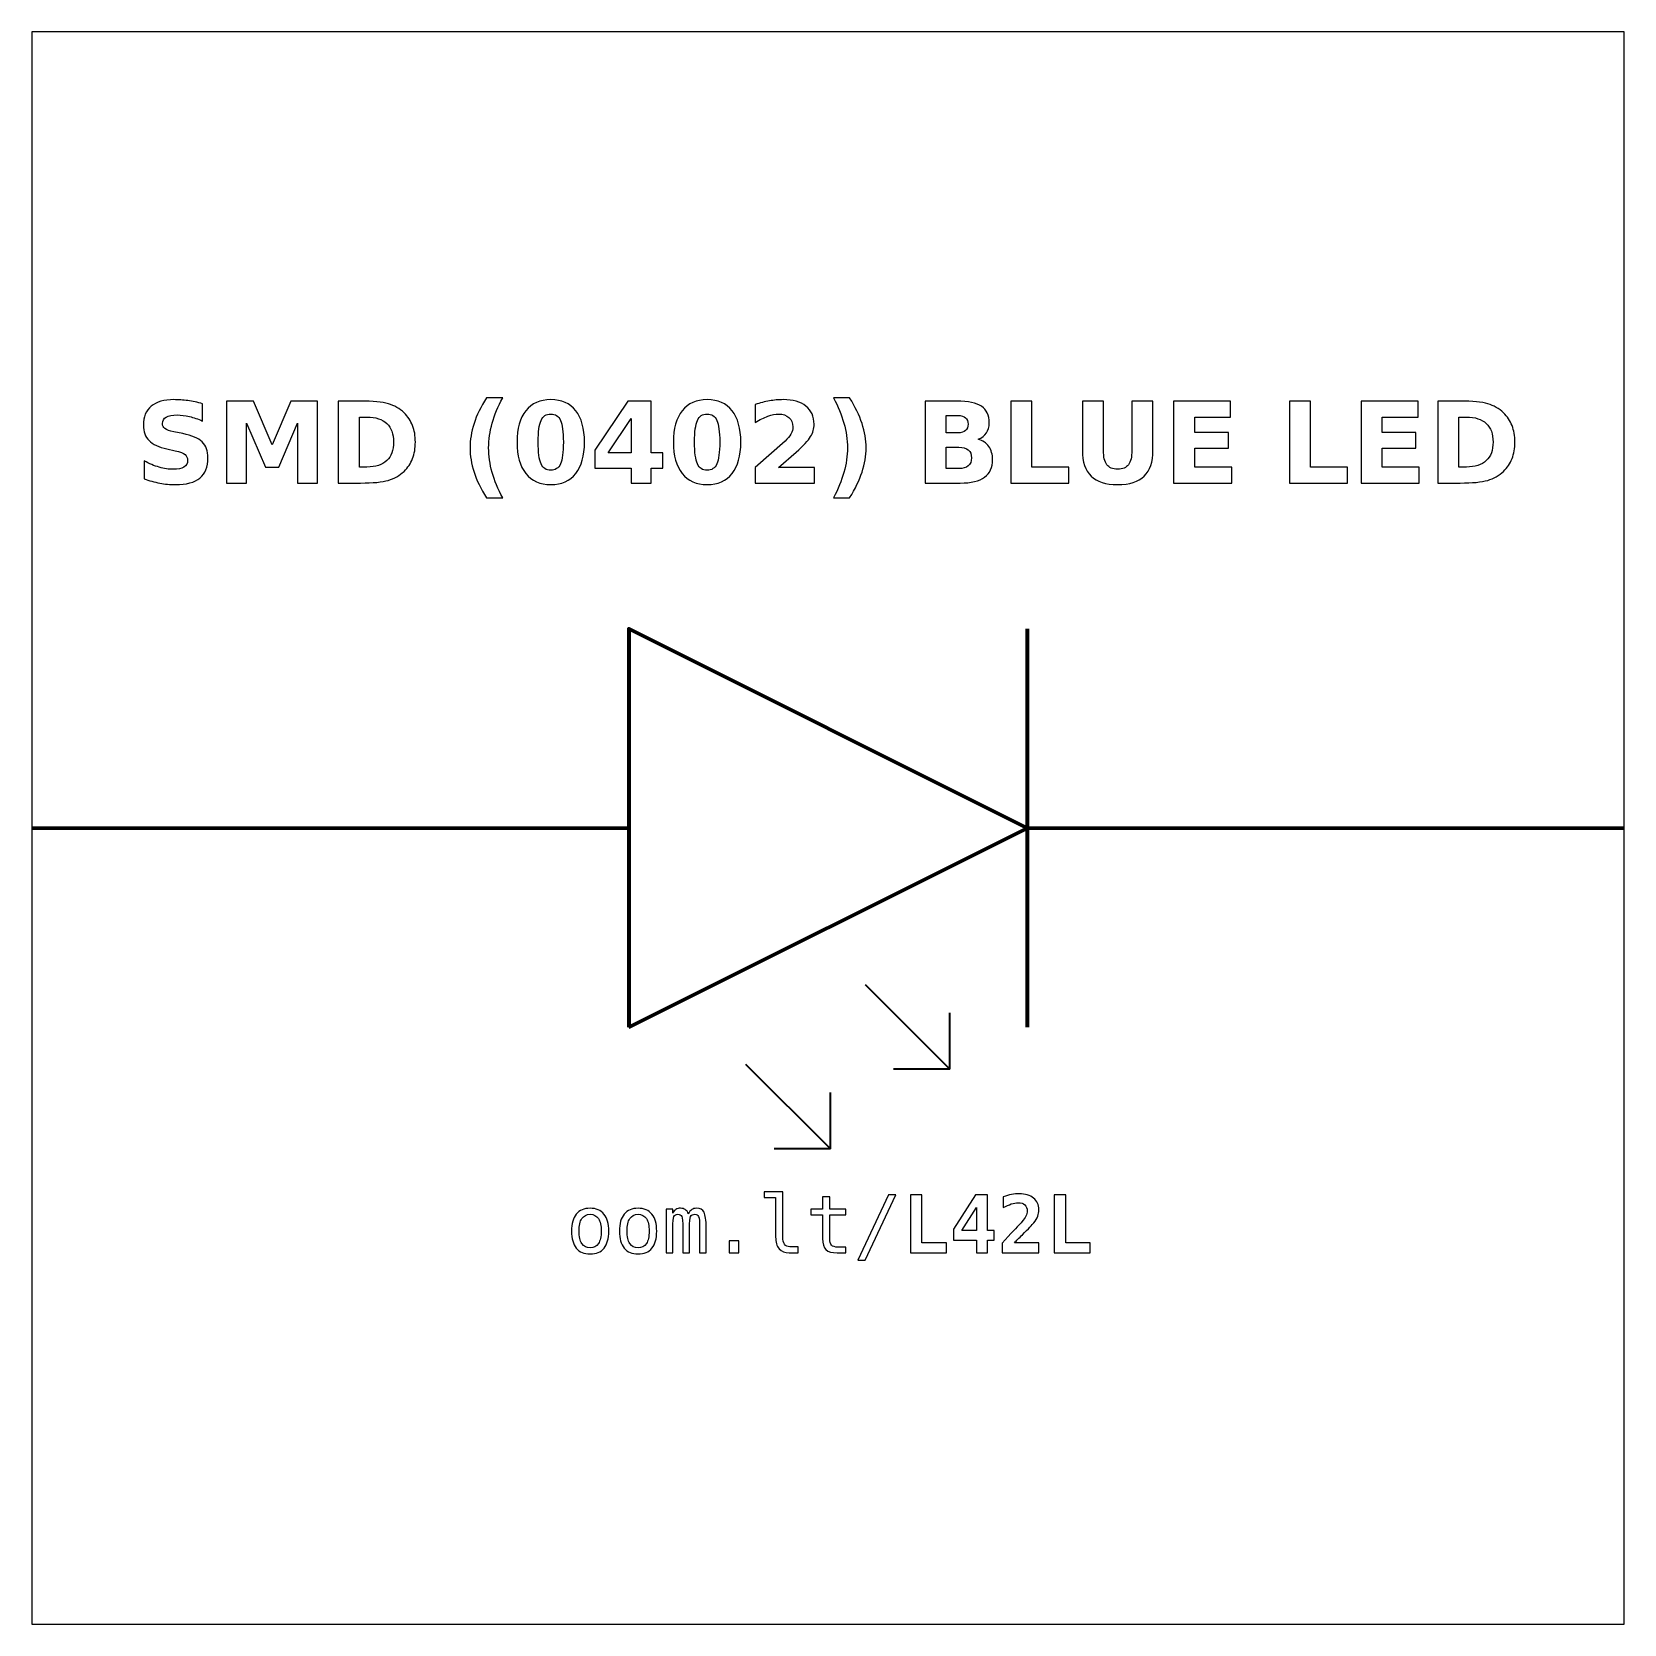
# Model space of a CAD drawing. Header units: centimetres. Extents: x -11.5 to -9.5, y -15.85 to -13.85.
import ezdxf

# ---------------------------------------------------------------- set-up
doc = ezdxf.new("R2010")
doc.units = ezdxf.units.CM
doc.header["$MEASUREMENT"] = 0
doc.layers.add('Layer 1', color=7, linetype='Continuous')

msp = doc.modelspace()

# ---------------------------------------------------------------- linework, layer by layer
at = {"layer": 'Layer 1', "color": 7}
msp.add_open_spline([(-11.5, -13.85), (-11.5, -13.85), (-9.5, -13.85), (-9.5, -13.85), (-9.5, -13.85), (-9.5, -13.85), (-9.5, -15.85), (-9.5, -15.85), (-9.5, -15.85), (-9.5, -15.85), (-11.5, -15.85), (-11.5, -15.85), (-11.5, -15.85), (-11.5, -15.85), (-11.5, -13.85), (-11.5, -13.85)], degree=3, knots=[0, 0, 0, 0, 0.25, 0.25, 0.25, 0.25, 0.5, 0.5, 0.5, 0.5, 0.75, 0.75, 0.75, 0.75, 1, 1, 1, 1], dxfattribs=at)
at = {"layer": 'Layer 1', "color": 250}
for points, knots in [([(-11.28554, -14.31709), (-11.28554, -14.31709), (-11.28554, -14.33884), (-11.28554, -14.33884), (-11.28554, -14.33884), (-11.29119, -14.33632), (-11.29671, -14.33442), (-11.30207, -14.33313), (-11.30207, -14.33313), (-11.30746, -14.33183), (-11.31254, -14.3312), (-11.31731, -14.3312), (-11.31731, -14.3312), (-11.32364, -14.3312), (-11.32834, -14.33207), (-11.33138, -14.33381), (-11.33138, -14.33381), (-11.33441, -14.33557), (-11.33592, -14.33828), (-11.33592, -14.34195), (-11.33592, -14.34195), (-11.33592, -14.3447), (-11.33491, -14.34686), (-11.33286, -14.34839), (-11.33286, -14.34839), (-11.33081, -14.34992), (-11.3271, -14.35126), (-11.32171, -14.35236), (-11.32171, -14.35236), (-11.32171, -14.35236), (-11.31042, -14.35462), (-11.31042, -14.35462), (-11.31042, -14.35462), (-11.29897, -14.35693), (-11.29086, -14.36041), (-11.28604, -14.36511), (-11.28604, -14.36511), (-11.28121, -14.36979), (-11.27879, -14.37645), (-11.27879, -14.38508), (-11.27879, -14.38508), (-11.27879, -14.39644), (-11.28215, -14.40488), (-11.28888, -14.41041), (-11.28888, -14.41041), (-11.29561, -14.41593), (-11.30588, -14.41871), (-11.31971, -14.41871), (-11.31971, -14.41871), (-11.32625, -14.41871), (-11.33279, -14.4181), (-11.33935, -14.41685), (-11.33935, -14.41685), (-11.34591, -14.4156), (-11.3525, -14.41377), (-11.35906, -14.41135), (-11.35906, -14.41135), (-11.35906, -14.41135), (-11.35906, -14.38896), (-11.35906, -14.38896), (-11.35906, -14.38896), (-11.3525, -14.39244), (-11.34615, -14.39507), (-11.34001, -14.39684), (-11.34001, -14.39684), (-11.33387, -14.3986), (-11.32797, -14.39949), (-11.32228, -14.39949), (-11.32228, -14.39949), (-11.31649, -14.39949), (-11.31205, -14.39853), (-11.30897, -14.3966), (-11.30897, -14.3966), (-11.30588, -14.39467), (-11.30436, -14.39192), (-11.30436, -14.38832), (-11.30436, -14.38832), (-11.30436, -14.38512), (-11.30539, -14.38263), (-11.30748, -14.38089), (-11.30748, -14.38089), (-11.30958, -14.37915), (-11.31374, -14.37758), (-11.32, -14.37621), (-11.32, -14.37621), (-11.32, -14.37621), (-11.33027, -14.37393), (-11.33027, -14.37393), (-11.33027, -14.37393), (-11.34055, -14.37172), (-11.34808, -14.36822), (-11.35283, -14.36339), (-11.35283, -14.36339), (-11.35758, -14.35857), (-11.35995, -14.35206), (-11.35995, -14.3439), (-11.35995, -14.3439), (-11.35995, -14.33364), (-11.35664, -14.32576), (-11.35003, -14.32026), (-11.35003, -14.32026), (-11.34342, -14.31473), (-11.33392, -14.31198), (-11.3215, -14.31198), (-11.3215, -14.31198), (-11.31586, -14.31198), (-11.31005, -14.31241), (-11.30407, -14.31325), (-11.30407, -14.31325), (-11.2981, -14.3141), (-11.29192, -14.31537), (-11.28554, -14.31709)], [0, 0, 0, 0, 0.0357143, 0.0357143, 0.0357143, 0.0357143, 0.0714286, 0.0714286, 0.0714286, 0.0714286, 0.1071429, 0.1071429, 0.1071429, 0.1071429, 0.1428571, 0.1428571, 0.1428571, 0.1428571, 0.1785714, 0.1785714, 0.1785714, 0.1785714, 0.2142857, 0.2142857, 0.2142857, 0.2142857, 0.25, 0.25, 0.25, 0.25, 0.2857143, 0.2857143, 0.2857143, 0.2857143, 0.3214286, 0.3214286, 0.3214286, 0.3214286, 0.3571429, 0.3571429, 0.3571429, 0.3571429, 0.3928571, 0.3928571, 0.3928571, 0.3928571, 0.4285714, 0.4285714, 0.4285714, 0.4285714, 0.4642857, 0.4642857, 0.4642857, 0.4642857, 0.5, 0.5, 0.5, 0.5, 0.5357143, 0.5357143, 0.5357143, 0.5357143, 0.5714286, 0.5714286, 0.5714286, 0.5714286, 0.6071429, 0.6071429, 0.6071429, 0.6071429, 0.6428571, 0.6428571, 0.6428571, 0.6428571, 0.6785714, 0.6785714, 0.6785714, 0.6785714, 0.7142857, 0.7142857, 0.7142857, 0.7142857, 0.75, 0.75, 0.75, 0.75, 0.7857143, 0.7857143, 0.7857143, 0.7857143, 0.8214286, 0.8214286, 0.8214286, 0.8214286, 0.8571429, 0.8571429, 0.8571429, 0.8571429, 0.8928571, 0.8928571, 0.8928571, 0.8928571, 0.9285714, 0.9285714, 0.9285714, 0.9285714, 0.9642857, 0.9642857, 0.9642857, 0.9642857, 1, 1, 1, 1]), ([(-11.25551, -14.31384), (-11.25551, -14.31384), (-11.22176, -14.31384), (-11.22176, -14.31384), (-11.22176, -14.31384), (-11.22176, -14.31384), (-11.19831, -14.3689), (-11.19831, -14.3689), (-11.19831, -14.3689), (-11.19831, -14.3689), (-11.17475, -14.31384), (-11.17475, -14.31384), (-11.17475, -14.31384), (-11.17475, -14.31384), (-11.14107, -14.31384), (-11.14107, -14.31384), (-11.14107, -14.31384), (-11.14107, -14.31384), (-11.14107, -14.41671), (-11.14107, -14.41671), (-11.14107, -14.41671), (-11.14107, -14.41671), (-11.16614, -14.41671), (-11.16614, -14.41671), (-11.16614, -14.41671), (-11.16614, -14.41671), (-11.16614, -14.34147), (-11.16614, -14.34147), (-11.16614, -14.34147), (-11.16614, -14.34147), (-11.18985, -14.39693), (-11.18985, -14.39693), (-11.18985, -14.39693), (-11.18985, -14.39693), (-11.20666, -14.39693), (-11.20666, -14.39693), (-11.20666, -14.39693), (-11.20666, -14.39693), (-11.23037, -14.34147), (-11.23037, -14.34147), (-11.23037, -14.34147), (-11.23037, -14.34147), (-11.23037, -14.41671), (-11.23037, -14.41671), (-11.23037, -14.41671), (-11.23037, -14.41671), (-11.25551, -14.41671), (-11.25551, -14.41671), (-11.25551, -14.41671), (-11.25551, -14.41671), (-11.25551, -14.31384), (-11.25551, -14.31384)], [0, 0, 0, 0, 0.0769231, 0.0769231, 0.0769231, 0.0769231, 0.1538462, 0.1538462, 0.1538462, 0.1538462, 0.2307692, 0.2307692, 0.2307692, 0.2307692, 0.3076923, 0.3076923, 0.3076923, 0.3076923, 0.3846154, 0.3846154, 0.3846154, 0.3846154, 0.4615385, 0.4615385, 0.4615385, 0.4615385, 0.5384615, 0.5384615, 0.5384615, 0.5384615, 0.6153846, 0.6153846, 0.6153846, 0.6153846, 0.6923077, 0.6923077, 0.6923077, 0.6923077, 0.7692308, 0.7692308, 0.7692308, 0.7692308, 0.8461538, 0.8461538, 0.8461538, 0.8461538, 0.9230769, 0.9230769, 0.9230769, 0.9230769, 1, 1, 1, 1]), ([(-11.11508, -14.31384), (-11.11508, -14.31384), (-11.08709, -14.31384), (-11.08709, -14.31384), (-11.08709, -14.31384), (-11.07148, -14.31384), (-11.05986, -14.31495), (-11.05222, -14.31718), (-11.05222, -14.31718), (-11.04457, -14.31941), (-11.03801, -14.32318), (-11.03253, -14.32852), (-11.03253, -14.32852), (-11.02771, -14.33315), (-11.02414, -14.33851), (-11.02178, -14.34458), (-11.02178, -14.34458), (-11.01946, -14.35062), (-11.01828, -14.35749), (-11.01828, -14.36518), (-11.01828, -14.36518), (-11.01828, -14.37294), (-11.01946, -14.37986), (-11.02178, -14.38595), (-11.02178, -14.38595), (-11.02414, -14.39204), (-11.02771, -14.3974), (-11.03253, -14.40203), (-11.03253, -14.40203), (-11.03806, -14.40737), (-11.04467, -14.41114), (-11.05238, -14.41337), (-11.05238, -14.41337), (-11.0601, -14.4156), (-11.07167, -14.41671), (-11.08709, -14.41671), (-11.08709, -14.41671), (-11.08709, -14.41671), (-11.11508, -14.41671), (-11.11508, -14.41671), (-11.11508, -14.41671), (-11.11508, -14.41671), (-11.11508, -14.31384), (-11.11508, -14.31384)], [0, 0, 0, 0, 0.0909091, 0.0909091, 0.0909091, 0.0909091, 0.1818182, 0.1818182, 0.1818182, 0.1818182, 0.2727273, 0.2727273, 0.2727273, 0.2727273, 0.3636364, 0.3636364, 0.3636364, 0.3636364, 0.4545455, 0.4545455, 0.4545455, 0.4545455, 0.5454545, 0.5454545, 0.5454545, 0.5454545, 0.6363636, 0.6363636, 0.6363636, 0.6363636, 0.7272727, 0.7272727, 0.7272727, 0.7272727, 0.8181818, 0.8181818, 0.8181818, 0.8181818, 0.9090909, 0.9090909, 0.9090909, 0.9090909, 1, 1, 1, 1]), ([(-10.90859, -14.43531), (-10.90859, -14.43531), (-10.92905, -14.43531), (-10.92905, -14.43531), (-10.92905, -14.43531), (-10.93608, -14.42398), (-10.94128, -14.41318), (-10.94462, -14.40295), (-10.94462, -14.40295), (-10.94798, -14.39274), (-10.94965, -14.38261), (-10.94965, -14.37254), (-10.94965, -14.37254), (-10.94965, -14.36248), (-10.94796, -14.35229), (-10.9446, -14.34199), (-10.9446, -14.34199), (-10.94121, -14.33167), (-10.93604, -14.3209), (-10.92905, -14.30963), (-10.92905, -14.30963), (-10.92905, -14.30963), (-10.90859, -14.30963), (-10.90859, -14.30963), (-10.90859, -14.30963), (-10.91447, -14.32052), (-10.91887, -14.33117), (-10.92181, -14.34157), (-10.92181, -14.34157), (-10.92475, -14.35196), (-10.92623, -14.36224), (-10.92623, -14.3724), (-10.92623, -14.3724), (-10.92623, -14.38256), (-10.92477, -14.39284), (-10.92186, -14.40328), (-10.92186, -14.40328), (-10.91894, -14.4137), (-10.91452, -14.42438), (-10.90859, -14.43531)], [0, 0, 0, 0, 0.1, 0.1, 0.1, 0.1, 0.2, 0.2, 0.2, 0.2, 0.3, 0.3, 0.3, 0.3, 0.4, 0.4, 0.4, 0.4, 0.5, 0.5, 0.5, 0.5, 0.6, 0.6, 0.6, 0.6, 0.7, 0.7, 0.7, 0.7, 0.8, 0.8, 0.8, 0.8, 0.9, 0.9, 0.9, 0.9, 1, 1, 1, 1]), ([(-10.80586, -14.36537), (-10.80586, -14.38242), (-10.80953, -14.39557), (-10.81689, -14.40483), (-10.81689, -14.40483), (-10.82423, -14.41408), (-10.83467, -14.41871), (-10.84817, -14.41871), (-10.84817, -14.41871), (-10.86172, -14.41871), (-10.87218, -14.41408), (-10.87952, -14.40483), (-10.87952, -14.40483), (-10.88688, -14.39557), (-10.89055, -14.38242), (-10.89055, -14.36537), (-10.89055, -14.36537), (-10.89055, -14.3483), (-10.88688, -14.33512), (-10.87952, -14.32586), (-10.87952, -14.32586), (-10.87218, -14.31662), (-10.86172, -14.31198), (-10.84817, -14.31198), (-10.84817, -14.31198), (-10.83467, -14.31198), (-10.82423, -14.31662), (-10.81689, -14.32586), (-10.81689, -14.32586), (-10.80953, -14.33512), (-10.80586, -14.3483), (-10.80586, -14.36537)], [0, 0, 0, 0, 0.125, 0.125, 0.125, 0.125, 0.25, 0.25, 0.25, 0.25, 0.375, 0.375, 0.375, 0.375, 0.5, 0.5, 0.5, 0.5, 0.625, 0.625, 0.625, 0.625, 0.75, 0.75, 0.75, 0.75, 0.875, 0.875, 0.875, 0.875, 1, 1, 1, 1]), ([(-10.75156, -14.31384), (-10.75156, -14.31384), (-10.72206, -14.31384), (-10.72206, -14.31384), (-10.72206, -14.31384), (-10.72206, -14.31384), (-10.72206, -14.37875), (-10.72206, -14.37875), (-10.72206, -14.37875), (-10.72206, -14.37875), (-10.70739, -14.37875), (-10.70739, -14.37875), (-10.70739, -14.37875), (-10.70739, -14.37875), (-10.70739, -14.39797), (-10.70739, -14.39797), (-10.70739, -14.39797), (-10.70739, -14.39797), (-10.72206, -14.39797), (-10.72206, -14.39797), (-10.72206, -14.39797), (-10.72206, -14.39797), (-10.72206, -14.41671), (-10.72206, -14.41671), (-10.72206, -14.41671), (-10.72206, -14.41671), (-10.74713, -14.41671), (-10.74713, -14.41671), (-10.74713, -14.41671), (-10.74713, -14.41671), (-10.74713, -14.39797), (-10.74713, -14.39797), (-10.74713, -14.39797), (-10.74713, -14.39797), (-10.79276, -14.39797), (-10.79276, -14.39797), (-10.79276, -14.39797), (-10.79276, -14.39797), (-10.79276, -14.37522), (-10.79276, -14.37522), (-10.79276, -14.37522), (-10.79276, -14.37522), (-10.75156, -14.31384), (-10.75156, -14.31384)], [0, 0, 0, 0, 0.0909091, 0.0909091, 0.0909091, 0.0909091, 0.1818182, 0.1818182, 0.1818182, 0.1818182, 0.2727273, 0.2727273, 0.2727273, 0.2727273, 0.3636364, 0.3636364, 0.3636364, 0.3636364, 0.4545455, 0.4545455, 0.4545455, 0.4545455, 0.5454545, 0.5454545, 0.5454545, 0.5454545, 0.6363636, 0.6363636, 0.6363636, 0.6363636, 0.7272727, 0.7272727, 0.7272727, 0.7272727, 0.8181818, 0.8181818, 0.8181818, 0.8181818, 0.9090909, 0.9090909, 0.9090909, 0.9090909, 1, 1, 1, 1]), ([(-10.60948, -14.36537), (-10.60948, -14.38242), (-10.61315, -14.39557), (-10.62051, -14.40483), (-10.62051, -14.40483), (-10.62785, -14.41408), (-10.63829, -14.41871), (-10.65179, -14.41871), (-10.65179, -14.41871), (-10.66534, -14.41871), (-10.6758, -14.41408), (-10.68314, -14.40483), (-10.68314, -14.40483), (-10.6905, -14.39557), (-10.69417, -14.38242), (-10.69417, -14.36537), (-10.69417, -14.36537), (-10.69417, -14.3483), (-10.6905, -14.33512), (-10.68314, -14.32586), (-10.68314, -14.32586), (-10.6758, -14.31662), (-10.66534, -14.31198), (-10.65179, -14.31198), (-10.65179, -14.31198), (-10.63829, -14.31198), (-10.62785, -14.31662), (-10.62051, -14.32586), (-10.62051, -14.32586), (-10.61315, -14.33512), (-10.60948, -14.3483), (-10.60948, -14.36537)], [0, 0, 0, 0, 0.125, 0.125, 0.125, 0.125, 0.25, 0.25, 0.25, 0.25, 0.375, 0.375, 0.375, 0.375, 0.5, 0.5, 0.5, 0.5, 0.625, 0.625, 0.625, 0.625, 0.75, 0.75, 0.75, 0.75, 0.875, 0.875, 0.875, 0.875, 1, 1, 1, 1]), ([(-10.56207, -14.39721), (-10.56207, -14.39721), (-10.51679, -14.39721), (-10.51679, -14.39721), (-10.51679, -14.39721), (-10.51679, -14.39721), (-10.51679, -14.41671), (-10.51679, -14.41671), (-10.51679, -14.41671), (-10.51679, -14.41671), (-10.59156, -14.41671), (-10.59156, -14.41671), (-10.59156, -14.41671), (-10.59156, -14.41671), (-10.59156, -14.39721), (-10.59156, -14.39721), (-10.59156, -14.39721), (-10.59156, -14.39721), (-10.554, -14.36408), (-10.554, -14.36408), (-10.554, -14.36408), (-10.55064, -14.36104), (-10.54817, -14.35808), (-10.54657, -14.35519), (-10.54657, -14.35519), (-10.54495, -14.35229), (-10.54415, -14.34928), (-10.54415, -14.34615), (-10.54415, -14.34615), (-10.54415, -14.34133), (-10.54577, -14.33745), (-10.54901, -14.33451), (-10.54901, -14.33451), (-10.55224, -14.33157), (-10.55654, -14.33012), (-10.56193, -14.33012), (-10.56193, -14.33012), (-10.56606, -14.33012), (-10.57058, -14.33101), (-10.5755, -14.33277), (-10.5755, -14.33277), (-10.58041, -14.33454), (-10.58568, -14.33717), (-10.59128, -14.34065), (-10.59128, -14.34065), (-10.59128, -14.34065), (-10.59128, -14.31805), (-10.59128, -14.31805), (-10.59128, -14.31805), (-10.5853, -14.31608), (-10.5794, -14.31457), (-10.57357, -14.31354), (-10.57357, -14.31354), (-10.56773, -14.3125), (-10.56202, -14.31198), (-10.5564, -14.31198), (-10.5564, -14.31198), (-10.5441, -14.31198), (-10.53453, -14.31469), (-10.52771, -14.32012), (-10.52771, -14.32012), (-10.52089, -14.32553), (-10.51748, -14.33308), (-10.51748, -14.34279), (-10.51748, -14.34279), (-10.51748, -14.34839), (-10.51893, -14.35361), (-10.52183, -14.35846), (-10.52183, -14.35846), (-10.52472, -14.3633), (-10.53081, -14.36979), (-10.54008, -14.37793), (-10.54008, -14.37793), (-10.54008, -14.37793), (-10.56207, -14.39721), (-10.56207, -14.39721)], [0, 0, 0, 0, 0.0526316, 0.0526316, 0.0526316, 0.0526316, 0.1052632, 0.1052632, 0.1052632, 0.1052632, 0.1578947, 0.1578947, 0.1578947, 0.1578947, 0.2105263, 0.2105263, 0.2105263, 0.2105263, 0.2631579, 0.2631579, 0.2631579, 0.2631579, 0.3157895, 0.3157895, 0.3157895, 0.3157895, 0.3684211, 0.3684211, 0.3684211, 0.3684211, 0.4210526, 0.4210526, 0.4210526, 0.4210526, 0.4736842, 0.4736842, 0.4736842, 0.4736842, 0.5263158, 0.5263158, 0.5263158, 0.5263158, 0.5789474, 0.5789474, 0.5789474, 0.5789474, 0.6315789, 0.6315789, 0.6315789, 0.6315789, 0.6842105, 0.6842105, 0.6842105, 0.6842105, 0.7368421, 0.7368421, 0.7368421, 0.7368421, 0.7894737, 0.7894737, 0.7894737, 0.7894737, 0.8421053, 0.8421053, 0.8421053, 0.8421053, 0.8947368, 0.8947368, 0.8947368, 0.8947368, 0.9473684, 0.9473684, 0.9473684, 0.9473684, 1, 1, 1, 1]), ([(-10.49325, -14.43531), (-10.48737, -14.42438), (-10.48295, -14.4137), (-10.48001, -14.40328), (-10.48001, -14.40328), (-10.47707, -14.39284), (-10.47561, -14.38256), (-10.47561, -14.3724), (-10.47561, -14.3724), (-10.47561, -14.36224), (-10.47707, -14.35196), (-10.48001, -14.34157), (-10.48001, -14.34157), (-10.48295, -14.33117), (-10.48737, -14.32052), (-10.49325, -14.30963), (-10.49325, -14.30963), (-10.49325, -14.30963), (-10.47279, -14.30963), (-10.47279, -14.30963), (-10.47279, -14.30963), (-10.46581, -14.3209), (-10.46063, -14.33167), (-10.45724, -14.34199), (-10.45724, -14.34199), (-10.45388, -14.35229), (-10.45219, -14.36248), (-10.45219, -14.37254), (-10.45219, -14.37254), (-10.45219, -14.38261), (-10.45386, -14.39274), (-10.45722, -14.40295), (-10.45722, -14.40295), (-10.46056, -14.41318), (-10.46576, -14.42398), (-10.47279, -14.43531), (-10.47279, -14.43531), (-10.47279, -14.43531), (-10.49325, -14.43531), (-10.49325, -14.43531)], [0, 0, 0, 0, 0.1, 0.1, 0.1, 0.1, 0.2, 0.2, 0.2, 0.2, 0.3, 0.3, 0.3, 0.3, 0.4, 0.4, 0.4, 0.4, 0.5, 0.5, 0.5, 0.5, 0.6, 0.6, 0.6, 0.6, 0.7, 0.7, 0.7, 0.7, 0.8, 0.8, 0.8, 0.8, 0.9, 0.9, 0.9, 0.9, 1, 1, 1, 1]), ([(-10.31119, -14.36165), (-10.3055, -14.3633), (-10.30108, -14.36636), (-10.29795, -14.37083), (-10.29795, -14.37083), (-10.29482, -14.37527), (-10.29327, -14.38075), (-10.29327, -14.38722), (-10.29327, -14.38722), (-10.29327, -14.39714), (-10.29664, -14.40453), (-10.30334, -14.4094), (-10.30334, -14.4094), (-10.31004, -14.41426), (-10.32025, -14.41671), (-10.33394, -14.41671), (-10.33394, -14.41671), (-10.33394, -14.41671), (-10.37796, -14.41671), (-10.37796, -14.41671), (-10.37796, -14.41671), (-10.37796, -14.41671), (-10.37796, -14.31384), (-10.37796, -14.31384), (-10.37796, -14.31384), (-10.37796, -14.31384), (-10.33814, -14.31384), (-10.33814, -14.31384), (-10.33814, -14.31384), (-10.32385, -14.31384), (-10.3135, -14.316), (-10.3071, -14.32031), (-10.3071, -14.32031), (-10.30068, -14.32464), (-10.29748, -14.33155), (-10.29748, -14.34105), (-10.29748, -14.34105), (-10.29748, -14.34606), (-10.29866, -14.35032), (-10.30099, -14.35385), (-10.30099, -14.35385), (-10.30334, -14.35735), (-10.30672, -14.35996), (-10.31119, -14.36165)], [0, 0, 0, 0, 0.0909091, 0.0909091, 0.0909091, 0.0909091, 0.1818182, 0.1818182, 0.1818182, 0.1818182, 0.2727273, 0.2727273, 0.2727273, 0.2727273, 0.3636364, 0.3636364, 0.3636364, 0.3636364, 0.4545455, 0.4545455, 0.4545455, 0.4545455, 0.5454545, 0.5454545, 0.5454545, 0.5454545, 0.6363636, 0.6363636, 0.6363636, 0.6363636, 0.7272727, 0.7272727, 0.7272727, 0.7272727, 0.8181818, 0.8181818, 0.8181818, 0.8181818, 0.9090909, 0.9090909, 0.9090909, 0.9090909, 1, 1, 1, 1]), ([(-10.27041, -14.31384), (-10.27041, -14.31384), (-10.24388, -14.31384), (-10.24388, -14.31384), (-10.24388, -14.31384), (-10.24388, -14.31384), (-10.24388, -14.39665), (-10.24388, -14.39665), (-10.24388, -14.39665), (-10.24388, -14.39665), (-10.19732, -14.39665), (-10.19732, -14.39665), (-10.19732, -14.39665), (-10.19732, -14.39665), (-10.19732, -14.41671), (-10.19732, -14.41671), (-10.19732, -14.41671), (-10.19732, -14.41671), (-10.27041, -14.41671), (-10.27041, -14.41671), (-10.27041, -14.41671), (-10.27041, -14.41671), (-10.27041, -14.31384), (-10.27041, -14.31384)], [0, 0, 0, 0, 0.1666667, 0.1666667, 0.1666667, 0.1666667, 0.3333333, 0.3333333, 0.3333333, 0.3333333, 0.5, 0.5, 0.5, 0.5, 0.6666667, 0.6666667, 0.6666667, 0.6666667, 0.8333333, 0.8333333, 0.8333333, 0.8333333, 1, 1, 1, 1]), ([(-10.1805, -14.31384), (-10.1805, -14.31384), (-10.15397, -14.31384), (-10.15397, -14.31384), (-10.15397, -14.31384), (-10.15397, -14.31384), (-10.15397, -14.37551), (-10.15397, -14.37551), (-10.15397, -14.37551), (-10.15397, -14.384), (-10.15259, -14.39009), (-10.14981, -14.39373), (-10.14981, -14.39373), (-10.14703, -14.39738), (-10.1425, -14.39921), (-10.13619, -14.39921), (-10.13619, -14.39921), (-10.12984, -14.39921), (-10.12528, -14.39738), (-10.12251, -14.39373), (-10.12251, -14.39373), (-10.11973, -14.39009), (-10.11834, -14.384), (-10.11834, -14.37551), (-10.11834, -14.37551), (-10.11834, -14.37551), (-10.11834, -14.31384), (-10.11834, -14.31384), (-10.11834, -14.31384), (-10.11834, -14.31384), (-10.09181, -14.31384), (-10.09181, -14.31384), (-10.09181, -14.31384), (-10.09181, -14.31384), (-10.09181, -14.37551), (-10.09181, -14.37551), (-10.09181, -14.37551), (-10.09181, -14.39006), (-10.09546, -14.40091), (-10.10277, -14.40803), (-10.10277, -14.40803), (-10.11006, -14.41516), (-10.12121, -14.41871), (-10.13619, -14.41871), (-10.13619, -14.41871), (-10.15113, -14.41871), (-10.16225, -14.41516), (-10.16954, -14.40803), (-10.16954, -14.40803), (-10.17686, -14.40091), (-10.1805, -14.39006), (-10.1805, -14.37551), (-10.1805, -14.37551), (-10.1805, -14.37551), (-10.1805, -14.31384), (-10.1805, -14.31384)], [0, 0, 0, 0, 0.0714286, 0.0714286, 0.0714286, 0.0714286, 0.1428571, 0.1428571, 0.1428571, 0.1428571, 0.2142857, 0.2142857, 0.2142857, 0.2142857, 0.2857143, 0.2857143, 0.2857143, 0.2857143, 0.3571429, 0.3571429, 0.3571429, 0.3571429, 0.4285714, 0.4285714, 0.4285714, 0.4285714, 0.5, 0.5, 0.5, 0.5, 0.5714286, 0.5714286, 0.5714286, 0.5714286, 0.6428571, 0.6428571, 0.6428571, 0.6428571, 0.7142857, 0.7142857, 0.7142857, 0.7142857, 0.7857143, 0.7857143, 0.7857143, 0.7857143, 0.8571429, 0.8571429, 0.8571429, 0.8571429, 0.9285714, 0.9285714, 0.9285714, 0.9285714, 1, 1, 1, 1]), ([(-10.06592, -14.31384), (-10.06592, -14.31384), (-9.99433, -14.31384), (-9.99433, -14.31384), (-9.99433, -14.31384), (-9.99433, -14.31384), (-9.99433, -14.3339), (-9.99433, -14.3339), (-9.99433, -14.3339), (-9.99433, -14.3339), (-10.03939, -14.3339), (-10.03939, -14.3339), (-10.03939, -14.3339), (-10.03939, -14.3339), (-10.03939, -14.35305), (-10.03939, -14.35305), (-10.03939, -14.35305), (-10.03939, -14.35305), (-9.99704, -14.35305), (-9.99704, -14.35305), (-9.99704, -14.35305), (-9.99704, -14.35305), (-9.99704, -14.37311), (-9.99704, -14.37311), (-9.99704, -14.37311), (-9.99704, -14.37311), (-10.03939, -14.37311), (-10.03939, -14.37311), (-10.03939, -14.37311), (-10.03939, -14.37311), (-10.03939, -14.39665), (-10.03939, -14.39665), (-10.03939, -14.39665), (-10.03939, -14.39665), (-9.99283, -14.39665), (-9.99283, -14.39665), (-9.99283, -14.39665), (-9.99283, -14.39665), (-9.99283, -14.41671), (-9.99283, -14.41671), (-9.99283, -14.41671), (-9.99283, -14.41671), (-10.06592, -14.41671), (-10.06592, -14.41671), (-10.06592, -14.41671), (-10.06592, -14.41671), (-10.06592, -14.31384), (-10.06592, -14.31384)], [0, 0, 0, 0, 0.0833333, 0.0833333, 0.0833333, 0.0833333, 0.1666667, 0.1666667, 0.1666667, 0.1666667, 0.25, 0.25, 0.25, 0.25, 0.3333333, 0.3333333, 0.3333333, 0.3333333, 0.4166667, 0.4166667, 0.4166667, 0.4166667, 0.5, 0.5, 0.5, 0.5, 0.5833333, 0.5833333, 0.5833333, 0.5833333, 0.6666667, 0.6666667, 0.6666667, 0.6666667, 0.75, 0.75, 0.75, 0.75, 0.8333333, 0.8333333, 0.8333333, 0.8333333, 0.9166667, 0.9166667, 0.9166667, 0.9166667, 1, 1, 1, 1]), ([(-9.92039, -14.31384), (-9.92039, -14.31384), (-9.89386, -14.31384), (-9.89386, -14.31384), (-9.89386, -14.31384), (-9.89386, -14.31384), (-9.89386, -14.39665), (-9.89386, -14.39665), (-9.89386, -14.39665), (-9.89386, -14.39665), (-9.8473, -14.39665), (-9.8473, -14.39665), (-9.8473, -14.39665), (-9.8473, -14.39665), (-9.8473, -14.41671), (-9.8473, -14.41671), (-9.8473, -14.41671), (-9.8473, -14.41671), (-9.92039, -14.41671), (-9.92039, -14.41671), (-9.92039, -14.41671), (-9.92039, -14.41671), (-9.92039, -14.31384), (-9.92039, -14.31384)], [0, 0, 0, 0, 0.1666667, 0.1666667, 0.1666667, 0.1666667, 0.3333333, 0.3333333, 0.3333333, 0.3333333, 0.5, 0.5, 0.5, 0.5, 0.6666667, 0.6666667, 0.6666667, 0.6666667, 0.8333333, 0.8333333, 0.8333333, 0.8333333, 1, 1, 1, 1]), ([(-9.83048, -14.31384), (-9.83048, -14.31384), (-9.75889, -14.31384), (-9.75889, -14.31384), (-9.75889, -14.31384), (-9.75889, -14.31384), (-9.75889, -14.3339), (-9.75889, -14.3339), (-9.75889, -14.3339), (-9.75889, -14.3339), (-9.80395, -14.3339), (-9.80395, -14.3339), (-9.80395, -14.3339), (-9.80395, -14.3339), (-9.80395, -14.35305), (-9.80395, -14.35305), (-9.80395, -14.35305), (-9.80395, -14.35305), (-9.7616, -14.35305), (-9.7616, -14.35305), (-9.7616, -14.35305), (-9.7616, -14.35305), (-9.7616, -14.37311), (-9.7616, -14.37311), (-9.7616, -14.37311), (-9.7616, -14.37311), (-9.80395, -14.37311), (-9.80395, -14.37311), (-9.80395, -14.37311), (-9.80395, -14.37311), (-9.80395, -14.39665), (-9.80395, -14.39665), (-9.80395, -14.39665), (-9.80395, -14.39665), (-9.75739, -14.39665), (-9.75739, -14.39665), (-9.75739, -14.39665), (-9.75739, -14.39665), (-9.75739, -14.41671), (-9.75739, -14.41671), (-9.75739, -14.41671), (-9.75739, -14.41671), (-9.83048, -14.41671), (-9.83048, -14.41671), (-9.83048, -14.41671), (-9.83048, -14.41671), (-9.83048, -14.31384), (-9.83048, -14.31384)], [0, 0, 0, 0, 0.0833333, 0.0833333, 0.0833333, 0.0833333, 0.1666667, 0.1666667, 0.1666667, 0.1666667, 0.25, 0.25, 0.25, 0.25, 0.3333333, 0.3333333, 0.3333333, 0.3333333, 0.4166667, 0.4166667, 0.4166667, 0.4166667, 0.5, 0.5, 0.5, 0.5, 0.5833333, 0.5833333, 0.5833333, 0.5833333, 0.6666667, 0.6666667, 0.6666667, 0.6666667, 0.75, 0.75, 0.75, 0.75, 0.8333333, 0.8333333, 0.8333333, 0.8333333, 0.9166667, 0.9166667, 0.9166667, 0.9166667, 1, 1, 1, 1]), ([(-9.73408, -14.31384), (-9.73408, -14.31384), (-9.70609, -14.31384), (-9.70609, -14.31384), (-9.70609, -14.31384), (-9.69048, -14.31384), (-9.67886, -14.31495), (-9.67122, -14.31718), (-9.67122, -14.31718), (-9.66357, -14.31941), (-9.65701, -14.32318), (-9.65153, -14.32852), (-9.65153, -14.32852), (-9.64671, -14.33315), (-9.64314, -14.33851), (-9.64078, -14.34458), (-9.64078, -14.34458), (-9.63846, -14.35062), (-9.63728, -14.35749), (-9.63728, -14.36518), (-9.63728, -14.36518), (-9.63728, -14.37294), (-9.63846, -14.37986), (-9.64078, -14.38595), (-9.64078, -14.38595), (-9.64314, -14.39204), (-9.64671, -14.3974), (-9.65153, -14.40203), (-9.65153, -14.40203), (-9.65706, -14.40737), (-9.66367, -14.41114), (-9.67138, -14.41337), (-9.67138, -14.41337), (-9.6791, -14.4156), (-9.69067, -14.41671), (-9.70609, -14.41671), (-9.70609, -14.41671), (-9.70609, -14.41671), (-9.73408, -14.41671), (-9.73408, -14.41671), (-9.73408, -14.41671), (-9.73408, -14.41671), (-9.73408, -14.31384), (-9.73408, -14.31384)], [0, 0, 0, 0, 0.0909091, 0.0909091, 0.0909091, 0.0909091, 0.1818182, 0.1818182, 0.1818182, 0.1818182, 0.2727273, 0.2727273, 0.2727273, 0.2727273, 0.3636364, 0.3636364, 0.3636364, 0.3636364, 0.4545455, 0.4545455, 0.4545455, 0.4545455, 0.5454545, 0.5454545, 0.5454545, 0.5454545, 0.6363636, 0.6363636, 0.6363636, 0.6363636, 0.7272727, 0.7272727, 0.7272727, 0.7272727, 0.8181818, 0.8181818, 0.8181818, 0.8181818, 0.9090909, 0.9090909, 0.9090909, 0.9090909, 1, 1, 1, 1]), ([(-11.08855, -14.3339), (-11.08855, -14.3339), (-11.08855, -14.39665), (-11.08855, -14.39665), (-11.08855, -14.39665), (-11.08855, -14.39665), (-11.07905, -14.39665), (-11.07905, -14.39665), (-11.07905, -14.39665), (-11.06821, -14.39665), (-11.05993, -14.39397), (-11.05422, -14.38858), (-11.05422, -14.38858), (-11.0485, -14.38322), (-11.04563, -14.37541), (-11.04563, -14.36518), (-11.04563, -14.36518), (-11.04563, -14.35497), (-11.04848, -14.34721), (-11.05417, -14.3419), (-11.05417, -14.3419), (-11.05986, -14.33656), (-11.06816, -14.3339), (-11.07905, -14.3339), (-11.07905, -14.3339), (-11.07905, -14.3339), (-11.08855, -14.3339), (-11.08855, -14.3339)], [0, 0, 0, 0, 0.1428571, 0.1428571, 0.1428571, 0.1428571, 0.2857143, 0.2857143, 0.2857143, 0.2857143, 0.4285714, 0.4285714, 0.4285714, 0.4285714, 0.5714286, 0.5714286, 0.5714286, 0.5714286, 0.7142857, 0.7142857, 0.7142857, 0.7142857, 0.8571429, 0.8571429, 0.8571429, 0.8571429, 1, 1, 1, 1]), ([(-10.83239, -14.36518), (-10.83239, -14.35232), (-10.83359, -14.34326), (-10.83601, -14.33799), (-10.83601, -14.33799), (-10.83841, -14.33275), (-10.84248, -14.33012), (-10.84817, -14.33012), (-10.84817, -14.33012), (-10.85386, -14.33012), (-10.85793, -14.33275), (-10.86038, -14.33799), (-10.86038, -14.33799), (-10.8628, -14.34326), (-10.86402, -14.35232), (-10.86402, -14.36518), (-10.86402, -14.36518), (-10.86402, -14.37816), (-10.8628, -14.38734), (-10.86038, -14.39265), (-10.86038, -14.39265), (-10.85793, -14.39799), (-10.85386, -14.40065), (-10.84817, -14.40065), (-10.84817, -14.40065), (-10.84253, -14.40065), (-10.83848, -14.39799), (-10.83603, -14.39265), (-10.83603, -14.39265), (-10.83361, -14.38734), (-10.83239, -14.37816), (-10.83239, -14.36518)], [0, 0, 0, 0, 0.125, 0.125, 0.125, 0.125, 0.25, 0.25, 0.25, 0.25, 0.375, 0.375, 0.375, 0.375, 0.5, 0.5, 0.5, 0.5, 0.625, 0.625, 0.625, 0.625, 0.75, 0.75, 0.75, 0.75, 0.875, 0.875, 0.875, 0.875, 1, 1, 1, 1]), ([(-10.74713, -14.33569), (-10.74713, -14.33569), (-10.77623, -14.37875), (-10.77623, -14.37875), (-10.77623, -14.37875), (-10.77623, -14.37875), (-10.74713, -14.37875), (-10.74713, -14.37875), (-10.74713, -14.37875), (-10.74713, -14.37875), (-10.74713, -14.33569), (-10.74713, -14.33569)], [0, 0, 0, 0, 0.3333333, 0.3333333, 0.3333333, 0.3333333, 0.6666667, 0.6666667, 0.6666667, 0.6666667, 1, 1, 1, 1]), ([(-10.63601, -14.36518), (-10.63601, -14.35232), (-10.63721, -14.34326), (-10.63963, -14.33799), (-10.63963, -14.33799), (-10.64203, -14.33275), (-10.6461, -14.33012), (-10.65179, -14.33012), (-10.65179, -14.33012), (-10.65748, -14.33012), (-10.66155, -14.33275), (-10.664, -14.33799), (-10.664, -14.33799), (-10.66642, -14.34326), (-10.66764, -14.35232), (-10.66764, -14.36518), (-10.66764, -14.36518), (-10.66764, -14.37816), (-10.66642, -14.38734), (-10.664, -14.39265), (-10.664, -14.39265), (-10.66155, -14.39799), (-10.65748, -14.40065), (-10.65179, -14.40065), (-10.65179, -14.40065), (-10.64615, -14.40065), (-10.6421, -14.39799), (-10.63965, -14.39265), (-10.63965, -14.39265), (-10.63723, -14.38734), (-10.63601, -14.37816), (-10.63601, -14.36518)], [0, 0, 0, 0, 0.125, 0.125, 0.125, 0.125, 0.25, 0.25, 0.25, 0.25, 0.375, 0.375, 0.375, 0.375, 0.5, 0.5, 0.5, 0.5, 0.625, 0.625, 0.625, 0.625, 0.75, 0.75, 0.75, 0.75, 0.875, 0.875, 0.875, 0.875, 1, 1, 1, 1]), ([(-10.33676, -14.35366), (-10.33257, -14.35366), (-10.3294, -14.35274), (-10.32726, -14.35091), (-10.32726, -14.35091), (-10.32509, -14.34907), (-10.32401, -14.34637), (-10.32401, -14.34277), (-10.32401, -14.34277), (-10.32401, -14.33924), (-10.32509, -14.33656), (-10.32726, -14.3347), (-10.32726, -14.3347), (-10.3294, -14.33284), (-10.33257, -14.3319), (-10.33676, -14.3319), (-10.33676, -14.3319), (-10.33676, -14.3319), (-10.35143, -14.3319), (-10.35143, -14.3319), (-10.35143, -14.3319), (-10.35143, -14.3319), (-10.35143, -14.35366), (-10.35143, -14.35366), (-10.35143, -14.35366), (-10.35143, -14.35366), (-10.33676, -14.35366), (-10.33676, -14.35366)], [0, 0, 0, 0, 0.1428571, 0.1428571, 0.1428571, 0.1428571, 0.2857143, 0.2857143, 0.2857143, 0.2857143, 0.4285714, 0.4285714, 0.4285714, 0.4285714, 0.5714286, 0.5714286, 0.5714286, 0.5714286, 0.7142857, 0.7142857, 0.7142857, 0.7142857, 0.8571429, 0.8571429, 0.8571429, 0.8571429, 1, 1, 1, 1]), ([(-9.70755, -14.3339), (-9.70755, -14.3339), (-9.70755, -14.39665), (-9.70755, -14.39665), (-9.70755, -14.39665), (-9.70755, -14.39665), (-9.69805, -14.39665), (-9.69805, -14.39665), (-9.69805, -14.39665), (-9.68721, -14.39665), (-9.67893, -14.39397), (-9.67322, -14.38858), (-9.67322, -14.38858), (-9.6675, -14.38322), (-9.66463, -14.37541), (-9.66463, -14.36518), (-9.66463, -14.36518), (-9.66463, -14.35497), (-9.66748, -14.34721), (-9.67317, -14.3419), (-9.67317, -14.3419), (-9.67886, -14.33656), (-9.68716, -14.3339), (-9.69805, -14.3339), (-9.69805, -14.3339), (-9.69805, -14.3339), (-9.70755, -14.3339), (-9.70755, -14.3339)], [0, 0, 0, 0, 0.1428571, 0.1428571, 0.1428571, 0.1428571, 0.2857143, 0.2857143, 0.2857143, 0.2857143, 0.4285714, 0.4285714, 0.4285714, 0.4285714, 0.5714286, 0.5714286, 0.5714286, 0.5714286, 0.7142857, 0.7142857, 0.7142857, 0.7142857, 0.8571429, 0.8571429, 0.8571429, 0.8571429, 1, 1, 1, 1]), ([(-10.33586, -14.39865), (-10.33052, -14.39865), (-10.32653, -14.39752), (-10.32382, -14.39528), (-10.32382, -14.39528), (-10.32114, -14.39303), (-10.3198, -14.38962), (-10.3198, -14.38508), (-10.3198, -14.38508), (-10.3198, -14.38063), (-10.32114, -14.37729), (-10.3238, -14.37506), (-10.3238, -14.37506), (-10.32646, -14.37282), (-10.33048, -14.37172), (-10.33586, -14.37172), (-10.33586, -14.37172), (-10.33586, -14.37172), (-10.35143, -14.37172), (-10.35143, -14.37172), (-10.35143, -14.37172), (-10.35143, -14.37172), (-10.35143, -14.39865), (-10.35143, -14.39865), (-10.35143, -14.39865), (-10.35143, -14.39865), (-10.33586, -14.39865), (-10.33586, -14.39865)], [0, 0, 0, 0, 0.1428571, 0.1428571, 0.1428571, 0.1428571, 0.2857143, 0.2857143, 0.2857143, 0.2857143, 0.4285714, 0.4285714, 0.4285714, 0.4285714, 0.5714286, 0.5714286, 0.5714286, 0.5714286, 0.7142857, 0.7142857, 0.7142857, 0.7142857, 0.8571429, 0.8571429, 0.8571429, 0.8571429, 1, 1, 1, 1]), ([(-10.55682, -15.3638), (-10.55682, -15.36784), (-10.55608, -15.37087), (-10.5546, -15.37292), (-10.5546, -15.37292), (-10.55312, -15.37497), (-10.55093, -15.376), (-10.54803, -15.376), (-10.54803, -15.376), (-10.54803, -15.376), (-10.53753, -15.376), (-10.53753, -15.376), (-10.53753, -15.376), (-10.53753, -15.376), (-10.53753, -15.38362), (-10.53753, -15.38362), (-10.53753, -15.38362), (-10.53753, -15.38362), (-10.5489, -15.38362), (-10.5489, -15.38362), (-10.5489, -15.38362), (-10.55428, -15.38362), (-10.55843, -15.38189), (-10.56138, -15.37844), (-10.56138, -15.37844), (-10.56433, -15.37499), (-10.5658, -15.3701), (-10.5658, -15.3638), (-10.5658, -15.3638), (-10.5658, -15.3638), (-10.5658, -15.31413), (-10.5658, -15.31413), (-10.5658, -15.31413), (-10.5658, -15.31413), (-10.5802, -15.31413), (-10.5802, -15.31413), (-10.5802, -15.31413), (-10.5802, -15.31413), (-10.5802, -15.3071), (-10.5802, -15.3071), (-10.5802, -15.3071), (-10.5802, -15.3071), (-10.55682, -15.3071), (-10.55682, -15.3071), (-10.55682, -15.3071), (-10.55682, -15.3071), (-10.55682, -15.3638), (-10.55682, -15.3638)], [0, 0, 0, 0, 0.0833333, 0.0833333, 0.0833333, 0.0833333, 0.1666667, 0.1666667, 0.1666667, 0.1666667, 0.25, 0.25, 0.25, 0.25, 0.3333333, 0.3333333, 0.3333333, 0.3333333, 0.4166667, 0.4166667, 0.4166667, 0.4166667, 0.5, 0.5, 0.5, 0.5, 0.5833333, 0.5833333, 0.5833333, 0.5833333, 0.6666667, 0.6666667, 0.6666667, 0.6666667, 0.75, 0.75, 0.75, 0.75, 0.8333333, 0.8333333, 0.8333333, 0.8333333, 0.9166667, 0.9166667, 0.9166667, 0.9166667, 1, 1, 1, 1]), ([(-10.49782, -15.3134), (-10.49782, -15.3134), (-10.49782, -15.32893), (-10.49782, -15.32893), (-10.49782, -15.32893), (-10.49782, -15.32893), (-10.4774, -15.32893), (-10.4774, -15.32893), (-10.4774, -15.32893), (-10.4774, -15.32893), (-10.4774, -15.33592), (-10.4774, -15.33592), (-10.4774, -15.33592), (-10.4774, -15.33592), (-10.49782, -15.33592), (-10.49782, -15.33592), (-10.49782, -15.33592), (-10.49782, -15.33592), (-10.49782, -15.3656), (-10.49782, -15.3656), (-10.49782, -15.3656), (-10.49782, -15.36964), (-10.49706, -15.37245), (-10.49552, -15.37404), (-10.49552, -15.37404), (-10.49399, -15.37564), (-10.49132, -15.37644), (-10.48752, -15.37644), (-10.48752, -15.37644), (-10.48752, -15.37644), (-10.4774, -15.37644), (-10.4774, -15.37644), (-10.4774, -15.37644), (-10.4774, -15.37644), (-10.4774, -15.38362), (-10.4774, -15.38362), (-10.4774, -15.38362), (-10.4774, -15.38362), (-10.48839, -15.38362), (-10.48839, -15.38362), (-10.48839, -15.38362), (-10.49514, -15.38362), (-10.49989, -15.38227), (-10.50266, -15.37957), (-10.50266, -15.37957), (-10.50542, -15.37687), (-10.50681, -15.3722), (-10.50681, -15.3656), (-10.50681, -15.3656), (-10.50681, -15.3656), (-10.50681, -15.33592), (-10.50681, -15.33592), (-10.50681, -15.33592), (-10.50681, -15.33592), (-10.52141, -15.33592), (-10.52141, -15.33592), (-10.52141, -15.33592), (-10.52141, -15.33592), (-10.52141, -15.32893), (-10.52141, -15.32893), (-10.52141, -15.32893), (-10.52141, -15.32893), (-10.50681, -15.32893), (-10.50681, -15.32893), (-10.50681, -15.32893), (-10.50681, -15.32893), (-10.50681, -15.3134), (-10.50681, -15.3134), (-10.50681, -15.3134), (-10.50681, -15.3134), (-10.49782, -15.3134), (-10.49782, -15.3134)], [0, 0, 0, 0, 0.0555556, 0.0555556, 0.0555556, 0.0555556, 0.1111111, 0.1111111, 0.1111111, 0.1111111, 0.1666667, 0.1666667, 0.1666667, 0.1666667, 0.2222222, 0.2222222, 0.2222222, 0.2222222, 0.2777778, 0.2777778, 0.2777778, 0.2777778, 0.3333333, 0.3333333, 0.3333333, 0.3333333, 0.3888889, 0.3888889, 0.3888889, 0.3888889, 0.4444444, 0.4444444, 0.4444444, 0.4444444, 0.5, 0.5, 0.5, 0.5, 0.5555556, 0.5555556, 0.5555556, 0.5555556, 0.6111111, 0.6111111, 0.6111111, 0.6111111, 0.6666667, 0.6666667, 0.6666667, 0.6666667, 0.7222222, 0.7222222, 0.7222222, 0.7222222, 0.7777778, 0.7777778, 0.7777778, 0.7777778, 0.8333333, 0.8333333, 0.8333333, 0.8333333, 0.8888889, 0.8888889, 0.8888889, 0.8888889, 0.9444444, 0.9444444, 0.9444444, 0.9444444, 1, 1, 1, 1]), ([(-10.42418, -15.31071), (-10.42418, -15.31071), (-10.41489, -15.31071), (-10.41489, -15.31071), (-10.41489, -15.31071), (-10.41489, -15.31071), (-10.45328, -15.3929), (-10.45328, -15.3929), (-10.45328, -15.3929), (-10.45328, -15.3929), (-10.46262, -15.3929), (-10.46262, -15.3929), (-10.46262, -15.3929), (-10.46262, -15.3929), (-10.42418, -15.31071), (-10.42418, -15.31071)], [0, 0, 0, 0, 0.25, 0.25, 0.25, 0.25, 0.5, 0.5, 0.5, 0.5, 0.75, 0.75, 0.75, 0.75, 1, 1, 1, 1]), ([(-10.39641, -15.38362), (-10.39641, -15.38362), (-10.39641, -15.31071), (-10.39641, -15.31071), (-10.39641, -15.31071), (-10.39641, -15.31071), (-10.382, -15.31071), (-10.382, -15.31071), (-10.382, -15.31071), (-10.382, -15.31071), (-10.382, -15.37092), (-10.382, -15.37092), (-10.382, -15.37092), (-10.382, -15.37092), (-10.35118, -15.37092), (-10.35118, -15.37092), (-10.35118, -15.37092), (-10.35118, -15.37092), (-10.35118, -15.38362), (-10.35118, -15.38362), (-10.35118, -15.38362), (-10.35118, -15.38362), (-10.39641, -15.38362), (-10.39641, -15.38362)], [0, 0, 0, 0, 0.1666667, 0.1666667, 0.1666667, 0.1666667, 0.3333333, 0.3333333, 0.3333333, 0.3333333, 0.5, 0.5, 0.5, 0.5, 0.6666667, 0.6666667, 0.6666667, 0.6666667, 0.8333333, 0.8333333, 0.8333333, 0.8333333, 1, 1, 1, 1]), ([(-10.31454, -15.31071), (-10.31454, -15.31071), (-10.29946, -15.31071), (-10.29946, -15.31071), (-10.29946, -15.31071), (-10.29946, -15.31071), (-10.29946, -15.35553), (-10.29946, -15.35553), (-10.29946, -15.35553), (-10.29946, -15.35553), (-10.29146, -15.35553), (-10.29146, -15.35553), (-10.29146, -15.35553), (-10.29146, -15.35553), (-10.29146, -15.36789), (-10.29146, -15.36789), (-10.29146, -15.36789), (-10.29146, -15.36789), (-10.29946, -15.36789), (-10.29946, -15.36789), (-10.29946, -15.36789), (-10.29946, -15.36789), (-10.29946, -15.38362), (-10.29946, -15.38362), (-10.29946, -15.38362), (-10.29946, -15.38362), (-10.31328, -15.38362), (-10.31328, -15.38362), (-10.31328, -15.38362), (-10.31328, -15.38362), (-10.31328, -15.36789), (-10.31328, -15.36789), (-10.31328, -15.36789), (-10.31328, -15.36789), (-10.3422, -15.36789), (-10.3422, -15.36789), (-10.3422, -15.36789), (-10.3422, -15.36789), (-10.3422, -15.35392), (-10.3422, -15.35392), (-10.3422, -15.35392), (-10.3422, -15.35392), (-10.31454, -15.31071), (-10.31454, -15.31071)], [0, 0, 0, 0, 0.0909091, 0.0909091, 0.0909091, 0.0909091, 0.1818182, 0.1818182, 0.1818182, 0.1818182, 0.2727273, 0.2727273, 0.2727273, 0.2727273, 0.3636364, 0.3636364, 0.3636364, 0.3636364, 0.4545455, 0.4545455, 0.4545455, 0.4545455, 0.5454545, 0.5454545, 0.5454545, 0.5454545, 0.6363636, 0.6363636, 0.6363636, 0.6363636, 0.7272727, 0.7272727, 0.7272727, 0.7272727, 0.8181818, 0.8181818, 0.8181818, 0.8181818, 0.9090909, 0.9090909, 0.9090909, 0.9090909, 1, 1, 1, 1]), ([(-10.26578, -15.37092), (-10.26578, -15.37092), (-10.23506, -15.37092), (-10.23506, -15.37092), (-10.23506, -15.37092), (-10.23506, -15.37092), (-10.23506, -15.38362), (-10.23506, -15.38362), (-10.23506, -15.38362), (-10.23506, -15.38362), (-10.28135, -15.38362), (-10.28135, -15.38362), (-10.28135, -15.38362), (-10.28135, -15.38362), (-10.28135, -15.3713), (-10.28135, -15.3713), (-10.28135, -15.3713), (-10.28135, -15.3713), (-10.27354, -15.36302), (-10.27354, -15.36302), (-10.27354, -15.36302), (-10.26427, -15.35315), (-10.25863, -15.34708), (-10.25665, -15.3448), (-10.25665, -15.3448), (-10.25422, -15.342), (-10.25245, -15.33952), (-10.25138, -15.33735), (-10.25138, -15.33735), (-10.2503, -15.33518), (-10.24977, -15.33305), (-10.24977, -15.33093), (-10.24977, -15.33093), (-10.24977, -15.32768), (-10.25075, -15.32516), (-10.25272, -15.3234), (-10.25272, -15.3234), (-10.25468, -15.32161), (-10.25748, -15.32073), (-10.26108, -15.32073), (-10.26108, -15.32073), (-10.26367, -15.32073), (-10.26655, -15.32125), (-10.26975, -15.32226), (-10.26975, -15.32226), (-10.27297, -15.3233), (-10.2763, -15.32478), (-10.27979, -15.32673), (-10.27979, -15.32673), (-10.27979, -15.32673), (-10.27979, -15.3133), (-10.27979, -15.3133), (-10.27979, -15.3133), (-10.2763, -15.31203), (-10.2729, -15.31106), (-10.26955, -15.3104), (-10.26955, -15.3104), (-10.26622, -15.30973), (-10.26302, -15.3094), (-10.25997, -15.3094), (-10.25997, -15.3094), (-10.25225, -15.3094), (-10.24618, -15.3112), (-10.24178, -15.3148), (-10.24178, -15.3148), (-10.23737, -15.31838), (-10.23516, -15.3233), (-10.23516, -15.32951), (-10.23516, -15.32951), (-10.23516, -15.33238), (-10.23565, -15.33507), (-10.2366, -15.33757), (-10.2366, -15.33757), (-10.23757, -15.34008), (-10.23922, -15.34287), (-10.24157, -15.34592), (-10.24157, -15.34592), (-10.24328, -15.34813), (-10.24802, -15.35312), (-10.25577, -15.36087), (-10.25577, -15.36087), (-10.25997, -15.36505), (-10.2633, -15.36842), (-10.26578, -15.37092)], [0, 0, 0, 0, 0.047619, 0.047619, 0.047619, 0.047619, 0.0952381, 0.0952381, 0.0952381, 0.0952381, 0.1428571, 0.1428571, 0.1428571, 0.1428571, 0.1904762, 0.1904762, 0.1904762, 0.1904762, 0.2380952, 0.2380952, 0.2380952, 0.2380952, 0.2857143, 0.2857143, 0.2857143, 0.2857143, 0.3333333, 0.3333333, 0.3333333, 0.3333333, 0.3809524, 0.3809524, 0.3809524, 0.3809524, 0.4285714, 0.4285714, 0.4285714, 0.4285714, 0.4761905, 0.4761905, 0.4761905, 0.4761905, 0.5238095, 0.5238095, 0.5238095, 0.5238095, 0.5714286, 0.5714286, 0.5714286, 0.5714286, 0.6190476, 0.6190476, 0.6190476, 0.6190476, 0.6666667, 0.6666667, 0.6666667, 0.6666667, 0.7142857, 0.7142857, 0.7142857, 0.7142857, 0.7619048, 0.7619048, 0.7619048, 0.7619048, 0.8095238, 0.8095238, 0.8095238, 0.8095238, 0.8571429, 0.8571429, 0.8571429, 0.8571429, 0.9047619, 0.9047619, 0.9047619, 0.9047619, 0.952381, 0.952381, 0.952381, 0.952381, 1, 1, 1, 1]), ([(-10.21578, -15.38362), (-10.21578, -15.38362), (-10.21578, -15.31071), (-10.21578, -15.31071), (-10.21578, -15.31071), (-10.21578, -15.31071), (-10.20137, -15.31071), (-10.20137, -15.31071), (-10.20137, -15.31071), (-10.20137, -15.31071), (-10.20137, -15.37092), (-10.20137, -15.37092), (-10.20137, -15.37092), (-10.20137, -15.37092), (-10.17055, -15.37092), (-10.17055, -15.37092), (-10.17055, -15.37092), (-10.17055, -15.37092), (-10.17055, -15.38362), (-10.17055, -15.38362), (-10.17055, -15.38362), (-10.17055, -15.38362), (-10.21578, -15.38362), (-10.21578, -15.38362)], [0, 0, 0, 0, 0.1666667, 0.1666667, 0.1666667, 0.1666667, 0.3333333, 0.3333333, 0.3333333, 0.3333333, 0.5, 0.5, 0.5, 0.5, 0.6666667, 0.6666667, 0.6666667, 0.6666667, 0.8333333, 0.8333333, 0.8333333, 0.8333333, 1, 1, 1, 1]), ([(-10.79877, -15.32761), (-10.79119, -15.32761), (-10.78539, -15.33006), (-10.78137, -15.33498), (-10.78137, -15.33498), (-10.77735, -15.3399), (-10.77534, -15.34702), (-10.77534, -15.35632), (-10.77534, -15.35632), (-10.77534, -15.36567), (-10.77734, -15.37279), (-10.78134, -15.37769), (-10.78134, -15.37769), (-10.78536, -15.38259), (-10.79116, -15.38504), (-10.79877, -15.38504), (-10.79877, -15.38504), (-10.80637, -15.38504), (-10.81216, -15.38259), (-10.81618, -15.37769), (-10.81618, -15.37769), (-10.82018, -15.37279), (-10.82218, -15.36567), (-10.82218, -15.35632), (-10.82218, -15.35632), (-10.82218, -15.34702), (-10.82018, -15.3399), (-10.81618, -15.33498), (-10.81618, -15.33498), (-10.81216, -15.33006), (-10.80637, -15.32761), (-10.79877, -15.32761)], [0, 0, 0, 0, 0.125, 0.125, 0.125, 0.125, 0.25, 0.25, 0.25, 0.25, 0.375, 0.375, 0.375, 0.375, 0.5, 0.5, 0.5, 0.5, 0.625, 0.625, 0.625, 0.625, 0.75, 0.75, 0.75, 0.75, 0.875, 0.875, 0.875, 0.875, 1, 1, 1, 1]), ([(-10.79877, -15.33523), (-10.80334, -15.33523), (-10.80679, -15.337), (-10.80914, -15.34055), (-10.80914, -15.34055), (-10.81149, -15.3441), (-10.81266, -15.34937), (-10.81266, -15.35632), (-10.81266, -15.35632), (-10.81266, -15.36325), (-10.81149, -15.3685), (-10.80914, -15.37207), (-10.80914, -15.37207), (-10.80679, -15.37564), (-10.80334, -15.37742), (-10.79877, -15.37742), (-10.79877, -15.37742), (-10.79419, -15.37742), (-10.79072, -15.37564), (-10.78837, -15.37207), (-10.78837, -15.37207), (-10.78602, -15.3685), (-10.78486, -15.36325), (-10.78486, -15.35632), (-10.78486, -15.35632), (-10.78486, -15.34937), (-10.78602, -15.3441), (-10.78837, -15.34055), (-10.78837, -15.34055), (-10.79072, -15.337), (-10.79419, -15.33523), (-10.79877, -15.33523)], [0, 0, 0, 0, 0.125, 0.125, 0.125, 0.125, 0.25, 0.25, 0.25, 0.25, 0.375, 0.375, 0.375, 0.375, 0.5, 0.5, 0.5, 0.5, 0.625, 0.625, 0.625, 0.625, 0.75, 0.75, 0.75, 0.75, 0.875, 0.875, 0.875, 0.875, 1, 1, 1, 1]), ([(-10.73856, -15.32761), (-10.73098, -15.32761), (-10.72518, -15.33006), (-10.72116, -15.33498), (-10.72116, -15.33498), (-10.71714, -15.3399), (-10.71513, -15.34702), (-10.71513, -15.35632), (-10.71513, -15.35632), (-10.71513, -15.36567), (-10.71713, -15.37279), (-10.72113, -15.37769), (-10.72113, -15.37769), (-10.72515, -15.38259), (-10.73095, -15.38504), (-10.73856, -15.38504), (-10.73856, -15.38504), (-10.74616, -15.38504), (-10.75195, -15.38259), (-10.75597, -15.37769), (-10.75597, -15.37769), (-10.75997, -15.37279), (-10.76197, -15.36567), (-10.76197, -15.35632), (-10.76197, -15.35632), (-10.76197, -15.34702), (-10.75997, -15.3399), (-10.75597, -15.33498), (-10.75597, -15.33498), (-10.75195, -15.33006), (-10.74616, -15.32761), (-10.73856, -15.32761)], [0, 0, 0, 0, 0.125, 0.125, 0.125, 0.125, 0.25, 0.25, 0.25, 0.25, 0.375, 0.375, 0.375, 0.375, 0.5, 0.5, 0.5, 0.5, 0.625, 0.625, 0.625, 0.625, 0.75, 0.75, 0.75, 0.75, 0.875, 0.875, 0.875, 0.875, 1, 1, 1, 1]), ([(-10.73856, -15.33523), (-10.74313, -15.33523), (-10.74658, -15.337), (-10.74893, -15.34055), (-10.74893, -15.34055), (-10.75128, -15.3441), (-10.75245, -15.34937), (-10.75245, -15.35632), (-10.75245, -15.35632), (-10.75245, -15.36325), (-10.75128, -15.3685), (-10.74893, -15.37207), (-10.74893, -15.37207), (-10.74658, -15.37564), (-10.74313, -15.37742), (-10.73856, -15.37742), (-10.73856, -15.37742), (-10.73398, -15.37742), (-10.73051, -15.37564), (-10.72816, -15.37207), (-10.72816, -15.37207), (-10.72581, -15.3685), (-10.72465, -15.36325), (-10.72465, -15.35632), (-10.72465, -15.35632), (-10.72465, -15.34937), (-10.72581, -15.3441), (-10.72816, -15.34055), (-10.72816, -15.34055), (-10.73051, -15.337), (-10.73398, -15.33523), (-10.73856, -15.33523)], [0, 0, 0, 0, 0.125, 0.125, 0.125, 0.125, 0.25, 0.25, 0.25, 0.25, 0.375, 0.375, 0.375, 0.375, 0.5, 0.5, 0.5, 0.5, 0.625, 0.625, 0.625, 0.625, 0.75, 0.75, 0.75, 0.75, 0.875, 0.875, 0.875, 0.875, 1, 1, 1, 1]), ([(-10.67544, -15.3345), (-10.67434, -15.33215), (-10.67292, -15.33041), (-10.6712, -15.3293), (-10.6712, -15.3293), (-10.6695, -15.32818), (-10.66744, -15.32761), (-10.66504, -15.32761), (-10.66504, -15.32761), (-10.66064, -15.32761), (-10.65753, -15.32931), (-10.65573, -15.33271), (-10.65573, -15.33271), (-10.65392, -15.33612), (-10.65302, -15.34252), (-10.65302, -15.35193), (-10.65302, -15.35193), (-10.65302, -15.35193), (-10.65302, -15.38362), (-10.65302, -15.38362), (-10.65302, -15.38362), (-10.65302, -15.38362), (-10.66122, -15.38362), (-10.66122, -15.38362), (-10.66122, -15.38362), (-10.66122, -15.38362), (-10.66122, -15.35232), (-10.66122, -15.35232), (-10.66122, -15.35232), (-10.66122, -15.3446), (-10.66165, -15.33982), (-10.66252, -15.33793), (-10.66252, -15.33793), (-10.66337, -15.33607), (-10.66495, -15.33513), (-10.66724, -15.33513), (-10.66724, -15.33513), (-10.66984, -15.33513), (-10.67162, -15.33613), (-10.67259, -15.33813), (-10.67259, -15.33813), (-10.67354, -15.34013), (-10.67402, -15.34487), (-10.67402, -15.35232), (-10.67402, -15.35232), (-10.67402, -15.35232), (-10.67402, -15.38362), (-10.67402, -15.38362), (-10.67402, -15.38362), (-10.67402, -15.38362), (-10.68222, -15.38362), (-10.68222, -15.38362), (-10.68222, -15.38362), (-10.68222, -15.38362), (-10.68222, -15.35232), (-10.68222, -15.35232), (-10.68222, -15.35232), (-10.68222, -15.3445), (-10.68269, -15.33968), (-10.68362, -15.33787), (-10.68362, -15.33787), (-10.68454, -15.33605), (-10.6862, -15.33513), (-10.68862, -15.33513), (-10.68862, -15.33513), (-10.691, -15.33513), (-10.69266, -15.33613), (-10.69357, -15.33813), (-10.69357, -15.33813), (-10.69451, -15.34013), (-10.69497, -15.34487), (-10.69497, -15.35232), (-10.69497, -15.35232), (-10.69497, -15.35232), (-10.69497, -15.38362), (-10.69497, -15.38362), (-10.69497, -15.38362), (-10.69497, -15.38362), (-10.70312, -15.38362), (-10.70312, -15.38362), (-10.70312, -15.38362), (-10.70312, -15.38362), (-10.70312, -15.32893), (-10.70312, -15.32893), (-10.70312, -15.32893), (-10.70312, -15.32893), (-10.69497, -15.32893), (-10.69497, -15.32893), (-10.69497, -15.32893), (-10.69497, -15.32893), (-10.69497, -15.33361), (-10.69497, -15.33361), (-10.69497, -15.33361), (-10.69391, -15.33166), (-10.69256, -15.33018), (-10.69094, -15.32915), (-10.69094, -15.32915), (-10.68934, -15.32813), (-10.6875, -15.32761), (-10.68545, -15.32761), (-10.68545, -15.32761), (-10.68297, -15.32761), (-10.68092, -15.32818), (-10.67927, -15.32931), (-10.67927, -15.32931), (-10.67762, -15.33046), (-10.67635, -15.33218), (-10.67544, -15.3345)], [0, 0, 0, 0, 0.037037, 0.037037, 0.037037, 0.037037, 0.0740741, 0.0740741, 0.0740741, 0.0740741, 0.1111111, 0.1111111, 0.1111111, 0.1111111, 0.1481481, 0.1481481, 0.1481481, 0.1481481, 0.1851852, 0.1851852, 0.1851852, 0.1851852, 0.2222222, 0.2222222, 0.2222222, 0.2222222, 0.2592593, 0.2592593, 0.2592593, 0.2592593, 0.2962963, 0.2962963, 0.2962963, 0.2962963, 0.3333333, 0.3333333, 0.3333333, 0.3333333, 0.3703704, 0.3703704, 0.3703704, 0.3703704, 0.4074074, 0.4074074, 0.4074074, 0.4074074, 0.4444444, 0.4444444, 0.4444444, 0.4444444, 0.4814815, 0.4814815, 0.4814815, 0.4814815, 0.5185185, 0.5185185, 0.5185185, 0.5185185, 0.5555556, 0.5555556, 0.5555556, 0.5555556, 0.5925926, 0.5925926, 0.5925926, 0.5925926, 0.6296296, 0.6296296, 0.6296296, 0.6296296, 0.6666667, 0.6666667, 0.6666667, 0.6666667, 0.7037037, 0.7037037, 0.7037037, 0.7037037, 0.7407407, 0.7407407, 0.7407407, 0.7407407, 0.7777778, 0.7777778, 0.7777778, 0.7777778, 0.8148148, 0.8148148, 0.8148148, 0.8148148, 0.8518519, 0.8518519, 0.8518519, 0.8518519, 0.8888889, 0.8888889, 0.8888889, 0.8888889, 0.9259259, 0.9259259, 0.9259259, 0.9259259, 0.962963, 0.962963, 0.962963, 0.962963, 1, 1, 1, 1]), ([(-10.31328, -15.32673), (-10.31328, -15.32673), (-10.3317, -15.35553), (-10.3317, -15.35553), (-10.3317, -15.35553), (-10.3317, -15.35553), (-10.31328, -15.35553), (-10.31328, -15.35553), (-10.31328, -15.35553), (-10.31328, -15.35553), (-10.31328, -15.32673), (-10.31328, -15.32673)], [0, 0, 0, 0, 0.3333333, 0.3333333, 0.3333333, 0.3333333, 0.6666667, 0.6666667, 0.6666667, 0.6666667, 1, 1, 1, 1]), ([(-10.62434, -15.36872), (-10.62434, -15.36872), (-10.61204, -15.36872), (-10.61204, -15.36872), (-10.61204, -15.36872), (-10.61204, -15.36872), (-10.61204, -15.38362), (-10.61204, -15.38362), (-10.61204, -15.38362), (-10.61204, -15.38362), (-10.62434, -15.38362), (-10.62434, -15.38362), (-10.62434, -15.38362), (-10.62434, -15.38362), (-10.62434, -15.36872), (-10.62434, -15.36872)], [0, 0, 0, 0, 0.25, 0.25, 0.25, 0.25, 0.5, 0.5, 0.5, 0.5, 0.75, 0.75, 0.75, 0.75, 1, 1, 1, 1])]:
    msp.add_open_spline(points, degree=3, knots=knots, dxfattribs=at)
at = {"layer": 'Layer 1', "color": 7, "lineweight": 106}
msp.add_open_spline([(-10.75001, -15.1), (-10.75001, -15.1), (-10.75001, -14.6), (-10.75001, -14.6), (-10.75001, -14.6), (-10.75001, -14.6), (-10.25, -14.85), (-10.25, -14.85), (-10.25, -14.85), (-10.25, -14.85), (-10.75001, -15.1), (-10.75001, -15.1)], degree=3, knots=[0, 0, 0, 0, 0.3333333, 0.3333333, 0.3333333, 0.3333333, 0.6666667, 0.6666667, 0.6666667, 0.6666667, 1, 1, 1, 1], dxfattribs=at)
at = {"layer": 'Layer 1', "color": 250, "lineweight": 106}
for points in [[(-10.25001, -14.6), (-10.25001, -14.6), (-10.25001, -15.1), (-10.25001, -15.1)], [(-11.5, -14.85), (-11.5, -14.85), (-10.75001, -14.84998), (-10.75001, -14.84998)], [(-10.25, -14.85), (-10.25, -14.85), (-9.50001, -14.84998), (-9.50001, -14.84998)]]:
    msp.add_open_spline(points, degree=3, dxfattribs=at)
at = {"layer": 'Layer 1', "color": 250, "lineweight": 35}
for points in [[(-10.34698, -15.15303), (-10.34698, -15.15303), (-10.45304, -15.04697), (-10.45304, -15.04697)], [(-10.34698, -15.15303), (-10.34698, -15.15303), (-10.34697, -15.08232), (-10.34697, -15.08232)], [(-10.49698, -15.25303), (-10.49698, -15.25303), (-10.60304, -15.14697), (-10.60304, -15.14697)], [(-10.34698, -15.15303), (-10.34698, -15.15303), (-10.41769, -15.15304), (-10.41769, -15.15304)], [(-10.49698, -15.25303), (-10.49698, -15.25303), (-10.49697, -15.18232), (-10.49697, -15.18232)], [(-10.49698, -15.25303), (-10.49698, -15.25303), (-10.56769, -15.25304), (-10.56769, -15.25304)]]:
    msp.add_open_spline(points, degree=3, dxfattribs=at)

doc.saveas('drawing.dxf')
